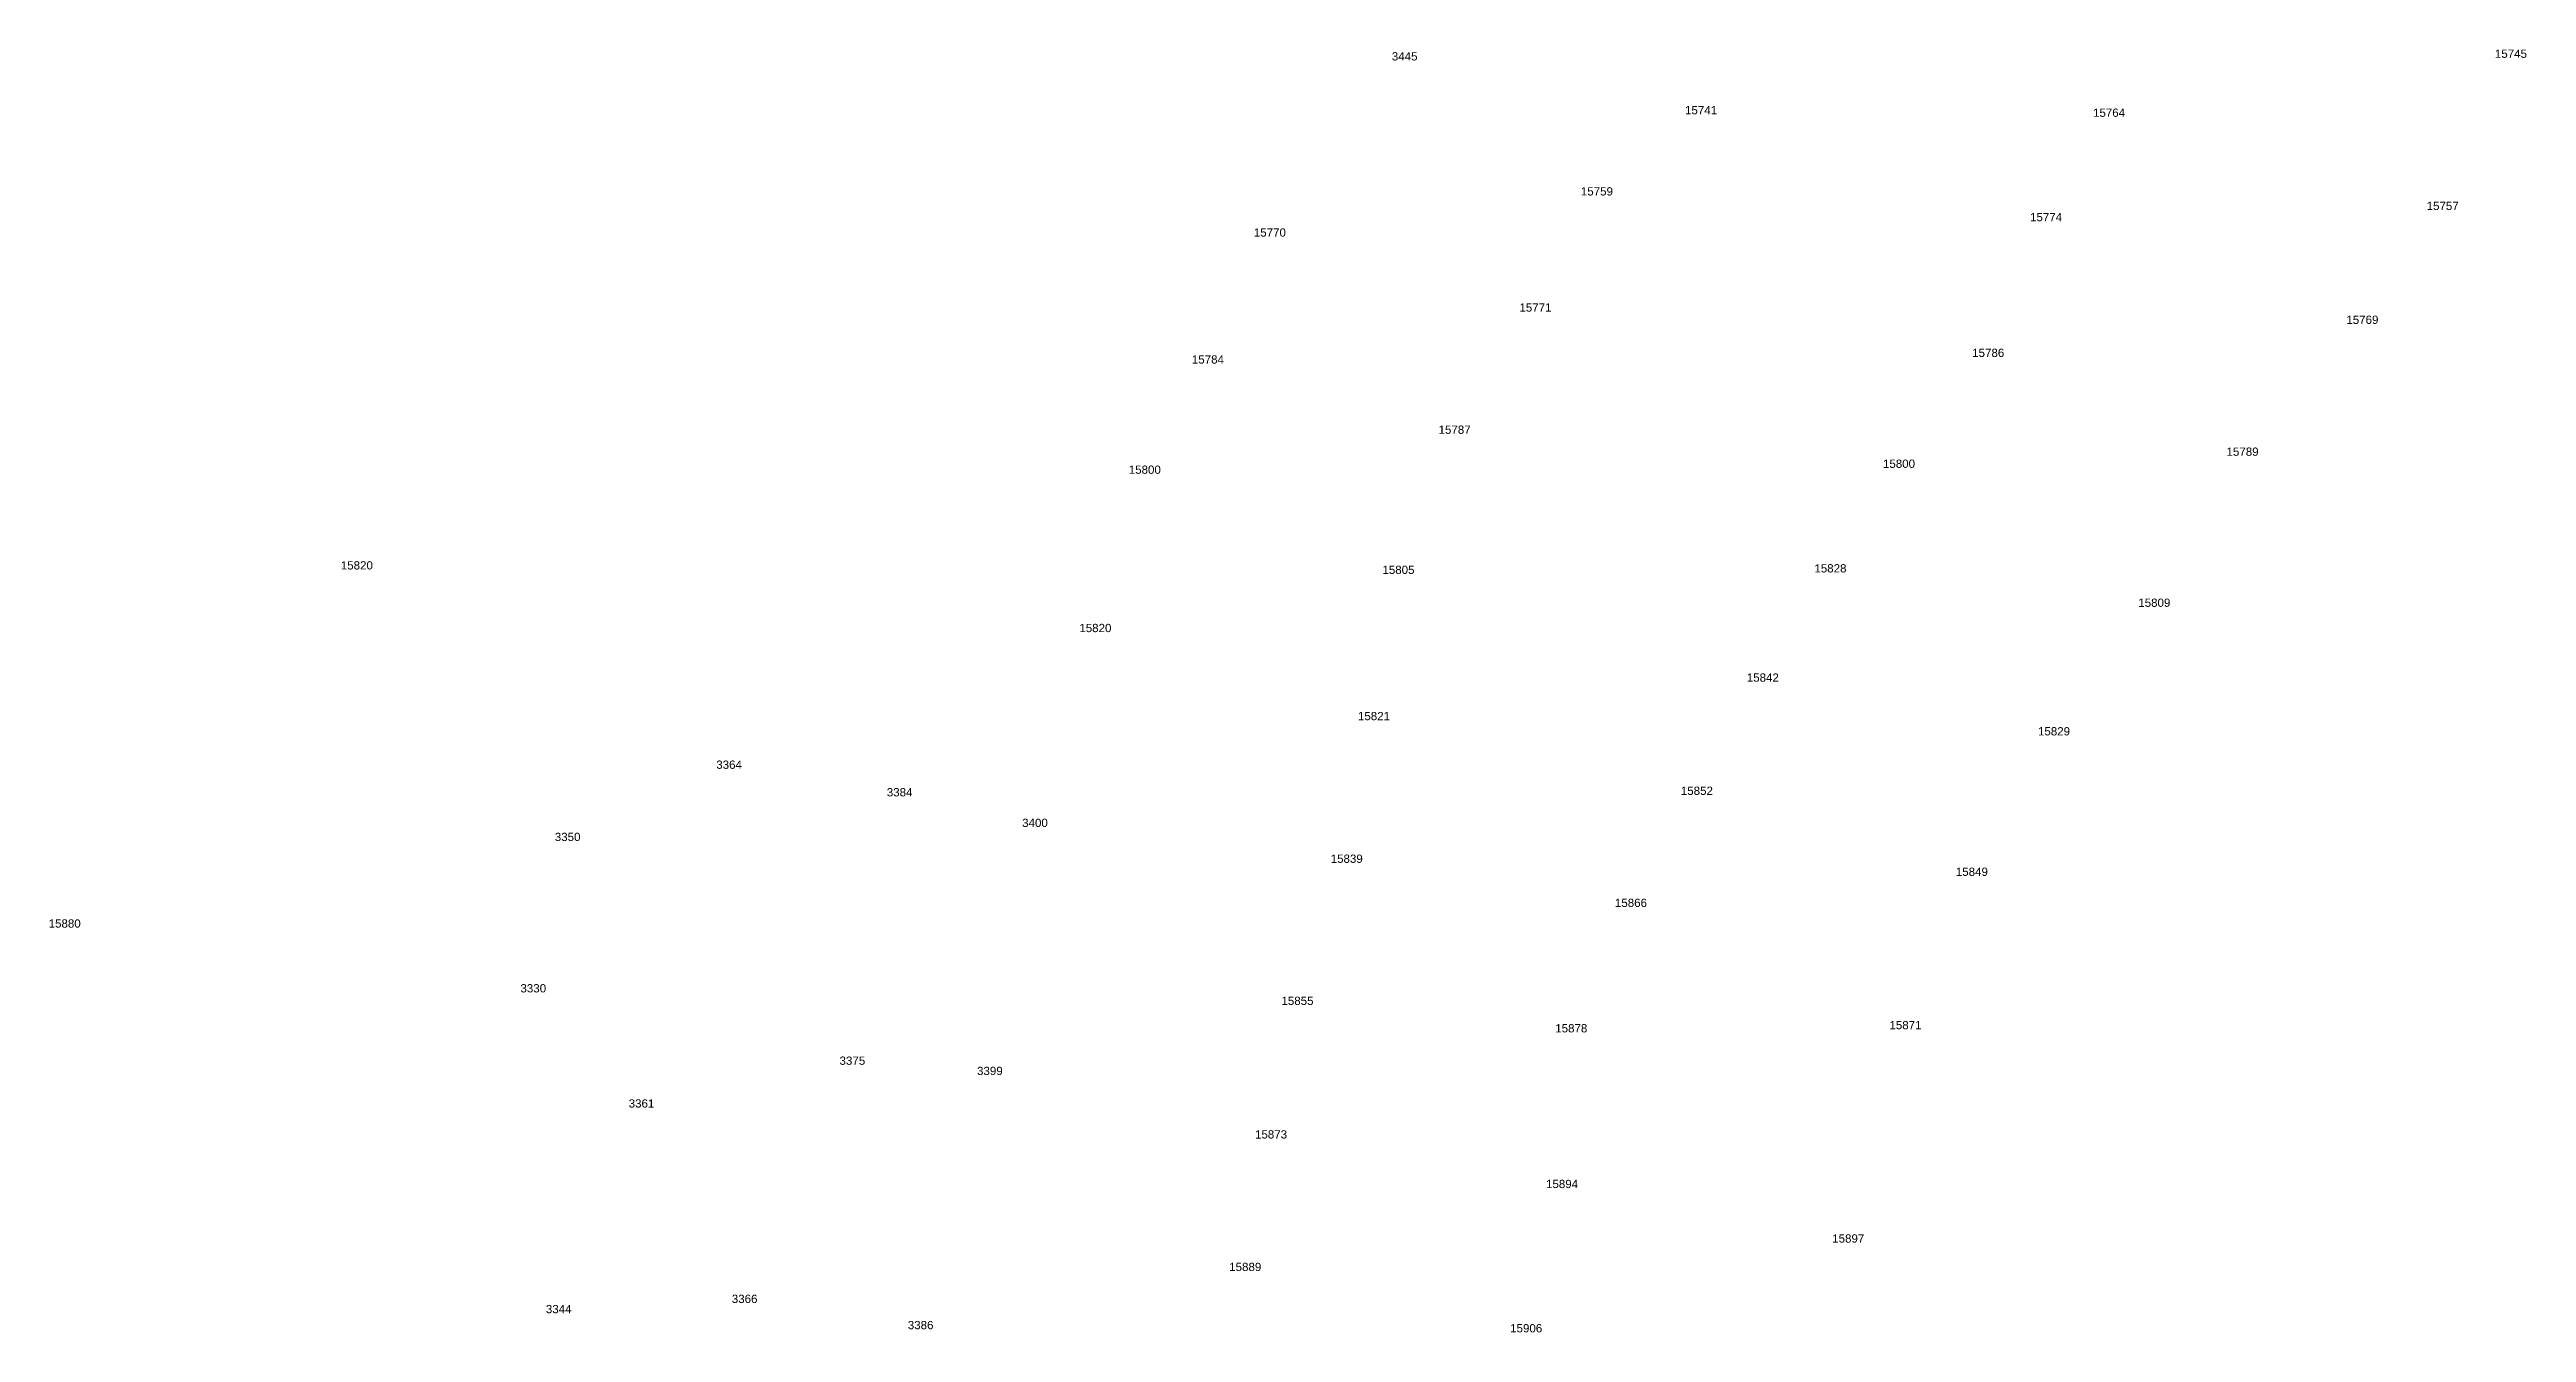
# Model space of a CAD drawing. Header units: feet. Extents: x 865220 to 2781189, y -2240498 to 970979.
# Drawn here: x 2766522 to 2768021, y 955245 to 956021 of the extents above; entities that cross this region are included whole.
import ezdxf

# ---------------------------------------------------------------- set-up
doc = ezdxf.new("R2010")
doc.units = ezdxf.units.FT
doc.header["$LTSCALE"] = 0.015
doc.header["$MEASUREMENT"] = 0
doc.layers.add('NOTES', color=7, linetype='Continuous')
doc.layers.add('Scott County Addresses', color=7, linetype='Continuous')
doc.styles.add('Dimensions 100', font='arial.ttf')

# ---------------------------------------------------------------- blocks, each defined once
blk = doc.blocks.new('ACMAP_ANN_TEMPLATE_Scott County Address')
at = {"layer": 'Scott County Addresses', "style": 'Dimensions 100'}
blk.add_attdef('ScottCountyAddress', (0, 0), '', height=50, dxfattribs=at)

msp = doc.modelspace()

# ---------------------------------------------------------------- hatches: boundary and pattern name
at = {"layer": 'NOTES', "lineweight": 5, "ltscale": 50}
h = msp.add_hatch(dxfattribs=at)
h.set_pattern_fill('ANSI31', color=1, scale=200)
h.set_pattern_definition([(45, (-77373.197, -38338.257), (-17.67766953, 17.67766953), [])])
edge = h.paths.add_edge_path()
edge.add_arc((-36684104.4, 974184.5), 39453460.3, 359.97783818, 359.97815546)
edge.add_line((2769353.1, 959142.5), (2769353.1, 959142.5))
edge.add_line((2769353.1, 959142.5), (2769353.2, 959362.5))
edge.add_line((2769353.2, 959362.5), (2770280.2, 959367.3))
edge.add_line((2770280.2, 959367.3), (2770301.1, 958927.5))
edge.add_line((2770301.1, 958927.5), (2770012.9, 958926))
edge.add_line((2770012.9, 958926), (2769897.9, 958925.4))
edge.add_line((2769897.9, 958925.4), (2769552.9, 958923.9))
edge.add_line((2769552.9, 958923.9), (2769353, 958924.1))

# ---------------------------------------------------------------- block references
at = {"layer": 'Scott County Addresses', "lineweight": 5, "xscale": 0.1, "yscale": 0.1, "zscale": 0.1}
for p, values in [((2767334.7, 956014.5), {'ScottCountyAddress': '3445'}), ((2768002.2, 956016.1), {'ScottCountyAddress': '15745'}), ((2767512.1, 955981.9), {'ScottCountyAddress': '15741'}), ((2767759, 955980.4), {'ScottCountyAddress': '15764'}), ((2767449.1, 955932.8), {'ScottCountyAddress': '15759'}), ((2767960.9, 955924), {'ScottCountyAddress': '15757'}), ((2767251.2, 955907.9), {'ScottCountyAddress': '15770'}), ((2767720.9, 955917.2), {'ScottCountyAddress': '15774'}), ((2767411.9, 955862.5), {'ScottCountyAddress': '15771'}), ((2767912.3, 955855.1), {'ScottCountyAddress': '15769'}), ((2767685.9, 955835.1), {'ScottCountyAddress': '15786'}), ((2767213.7, 955831.1), {'ScottCountyAddress': '15784'}), ((2767363, 955788.6), {'ScottCountyAddress': '15787'}), ((2767839.8, 955775.3), {'ScottCountyAddress': '15789'}), ((2767175.5, 955764.4), {'ScottCountyAddress': '15800'}), ((2767631.9, 955768), {'ScottCountyAddress': '15800'}), ((2766698.7, 955706.5), {'ScottCountyAddress': '15820'}), ((2767329, 955703.8), {'ScottCountyAddress': '15805'}), ((2767590.4, 955704.7), {'ScottCountyAddress': '15828'}), ((2767786.4, 955683.9), {'ScottCountyAddress': '15809'}), ((2767145.6, 955668.6), {'ScottCountyAddress': '15820'}), ((2767549.5, 955638.6), {'ScottCountyAddress': '15842'}), ((2767314.2, 955615.3), {'ScottCountyAddress': '15821'}), ((2767725.7, 955606.1), {'ScottCountyAddress': '15829'}), ((2766925.9, 955585.9), {'ScottCountyAddress': '3364'}), ((2767029.1, 955569.2), {'ScottCountyAddress': '3384'}), ((2767509.6, 955570.1), {'ScottCountyAddress': '15852'}), ((2767111, 955550.7), {'ScottCountyAddress': '3400'}), ((2766828.2, 955542.2), {'ScottCountyAddress': '3350'}), ((2767297.7, 955529), {'ScottCountyAddress': '15839'}), ((2767676, 955521.1), {'ScottCountyAddress': '15849'}), ((2767469.7, 955502.3), {'ScottCountyAddress': '15866'}), ((2766521.9, 955489.8), {'ScottCountyAddress': '15880'}), ((2766807.4, 955450.6), {'ScottCountyAddress': '3330'}), ((2767267.9, 955443), {'ScottCountyAddress': '15855'}), ((2767635.8, 955428.3), {'ScottCountyAddress': '15871'}), ((2767433.6, 955426.4), {'ScottCountyAddress': '15878'}), ((2767000.5, 955406.8), {'ScottCountyAddress': '3375'}), ((2767083.7, 955400.6), {'ScottCountyAddress': '3399'}), ((2766872.9, 955380.9), {'ScottCountyAddress': '3361'}), ((2767251.9, 955362.2), {'ScottCountyAddress': '15873'}), ((2767428, 955332.2), {'ScottCountyAddress': '15894'}), ((2767601.2, 955299.2), {'ScottCountyAddress': '15897'}), ((2767236.3, 955282), {'ScottCountyAddress': '15889'}), ((2766935.3, 955262.7), {'ScottCountyAddress': '3366'}), ((2766822.8, 955256.5), {'ScottCountyAddress': '3344'}), ((2767041.8, 955246.8), {'ScottCountyAddress': '3386'}), ((2767406.3, 955244.9), {'ScottCountyAddress': '15906'})]:
    msp.add_blockref('ACMAP_ANN_TEMPLATE_Scott County Address', p, dxfattribs=at).add_auto_attribs(values)

doc.saveas('drawing.dxf')
